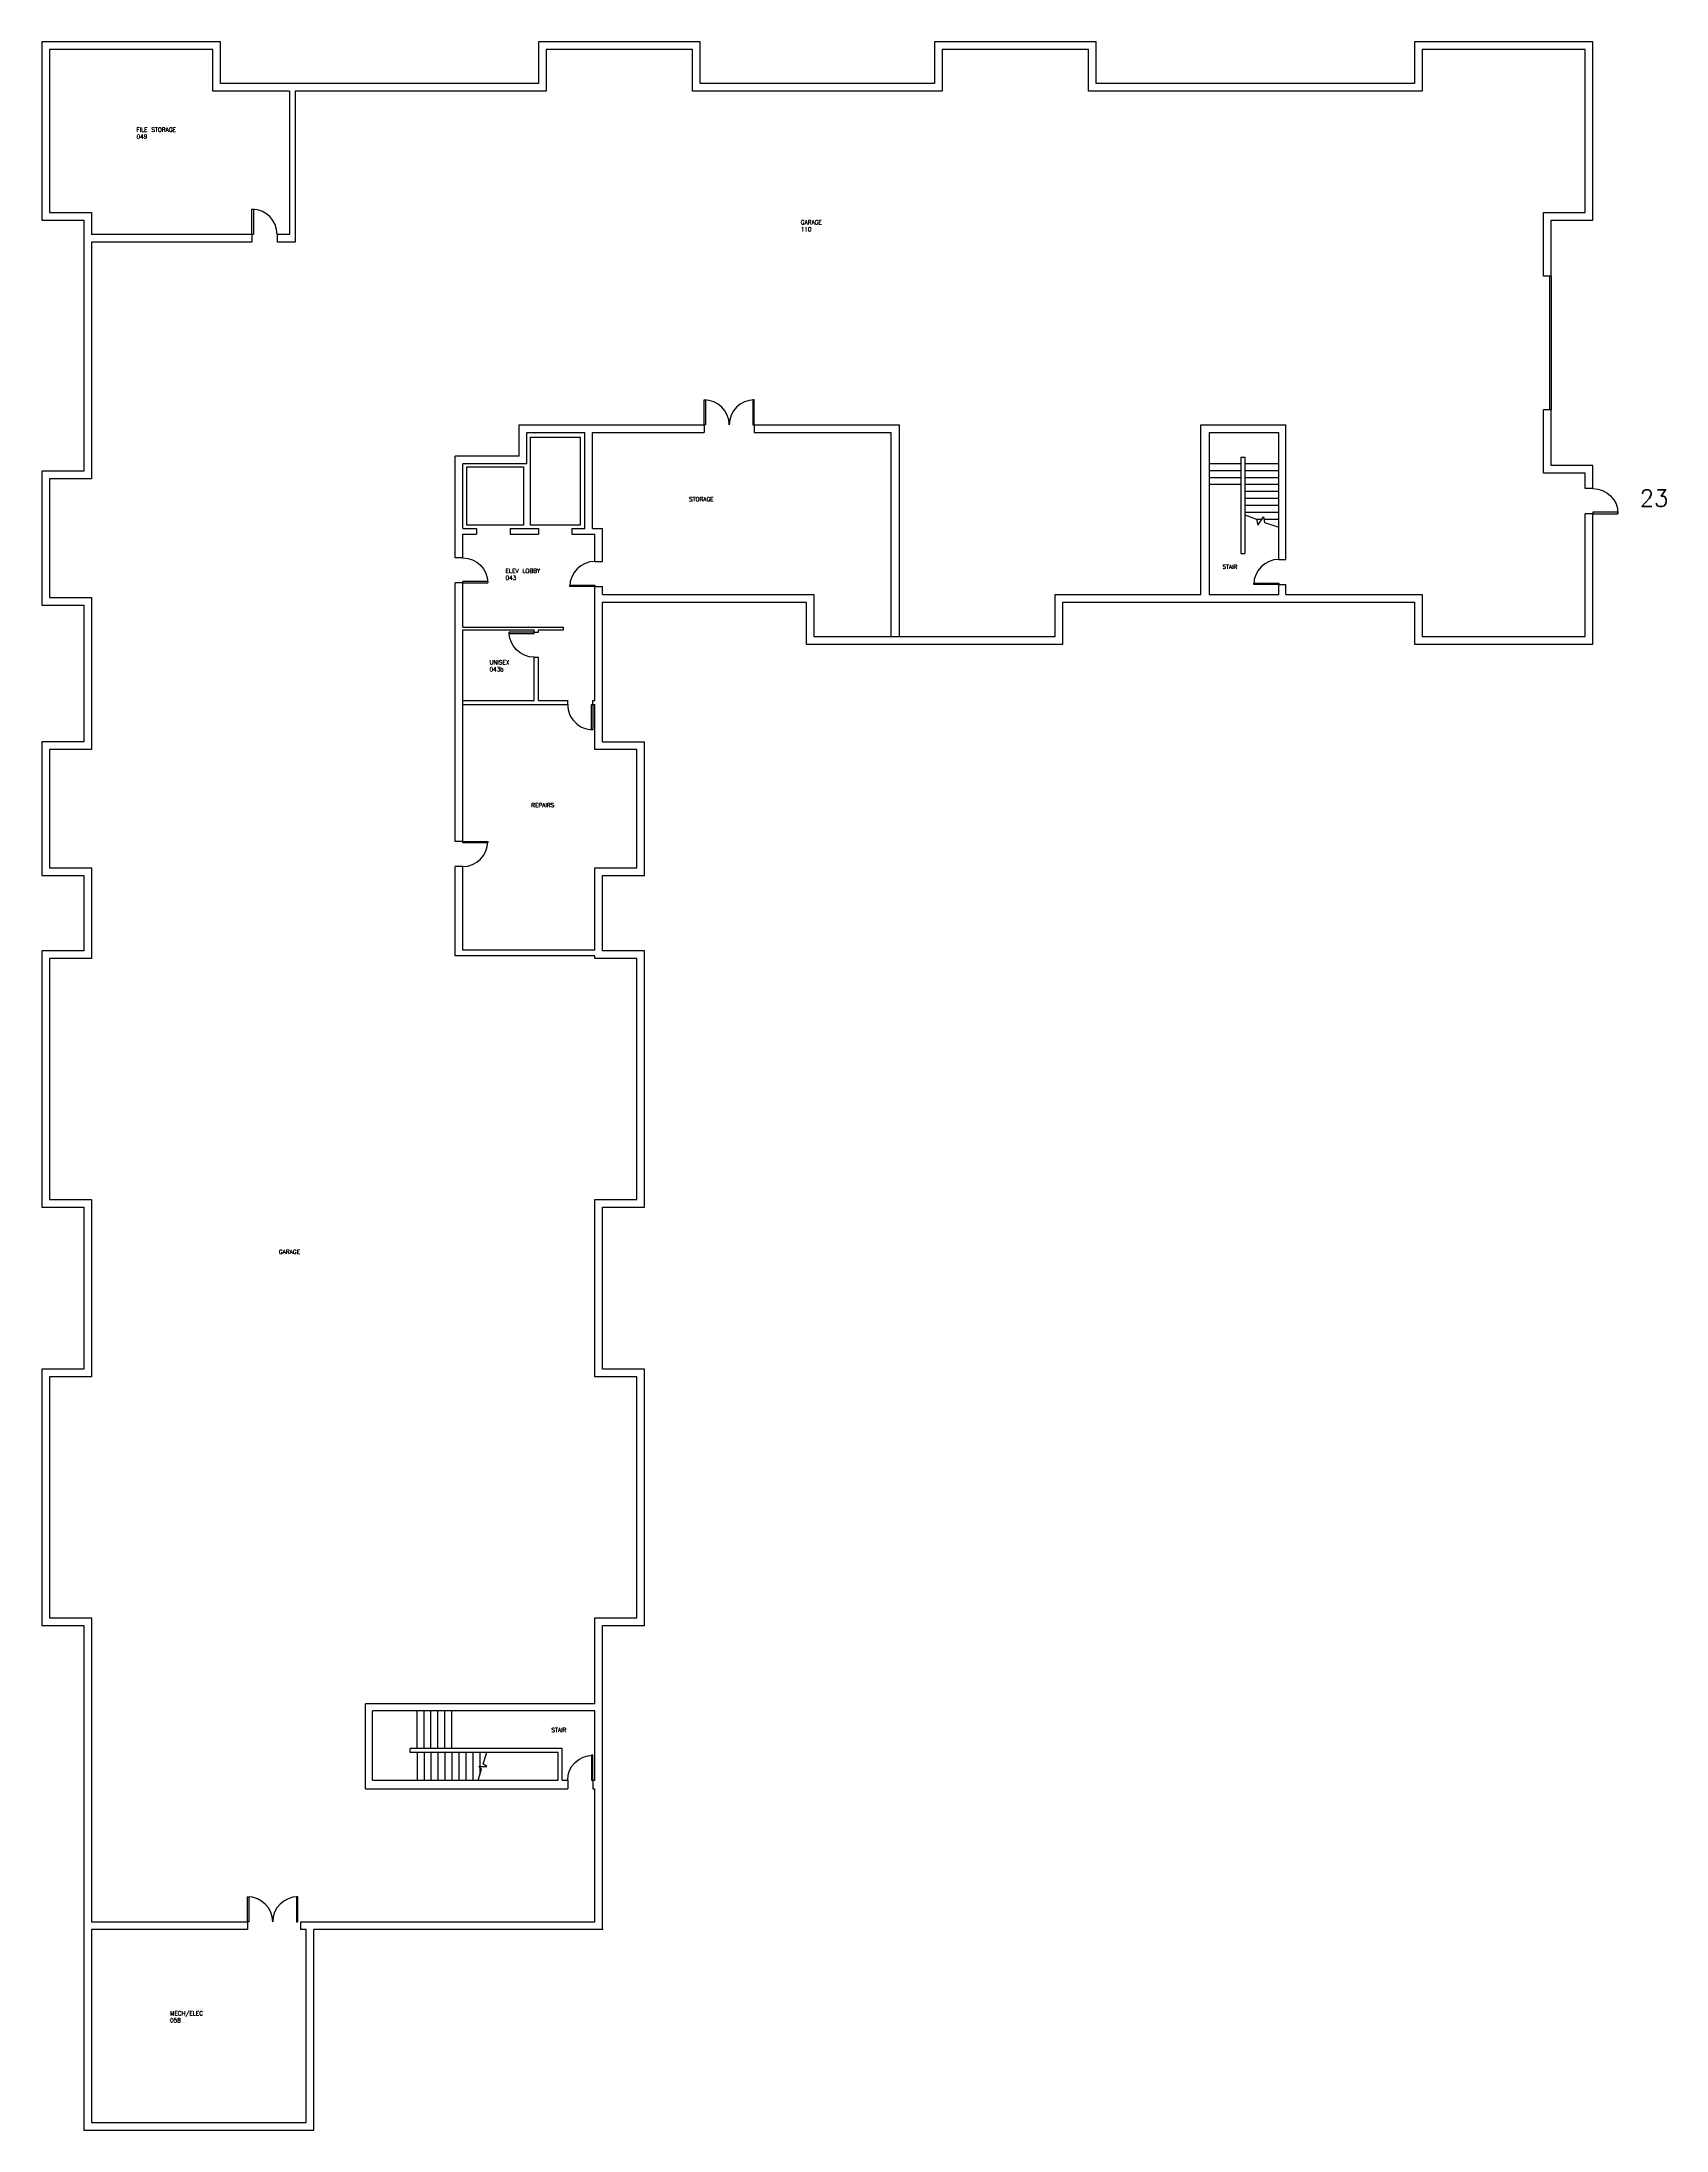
# Model space of a CAD drawing. Extents: x 1830 to 30214, y -2874 to 8688.
# Drawn here: x 17685 to 20014, y 3193 to 6189 of the extents above; entities that cross this region are included whole.
import ezdxf

# ---------------------------------------------------------------- set-up
doc = ezdxf.new("R2010")
doc.units = 0
doc.header["$LTSCALE"] = 48
doc.header["$MEASUREMENT"] = 0
for name, color, linetype in [('1STDOORS', 4, 'CONTINUOUS'), ('1STEXTWALLS', 3, 'CONTINUOUS'), ('1STINTWALLS', 1, 'CONTINUOUS'), ('1STMISC', 4, 'CONTINUOUS'), ('1STNOTES', 4, 'CONTINUOUS')]:
    doc.layers.add(name, color=color, linetype=linetype)
doc.styles.get("Standard").update_dxf_attribs({"font": 'txt.shx'})

# ---------------------------------------------------------------- blocks, each defined once
blk = doc.blocks.new('DOOR 3-0')
at = {"layer": '1STDOORS'}
blk.add_lwpolyline([(0, 36), (2, 36), (2, 0), (0, 0)], close=True, dxfattribs=at)
blk.add_arc((0, 0), 36, 0, 90, dxfattribs=at)
blk = doc.blocks.new('DOOR2 - 3-0')
at = {"layer": '1STDOORS'}
for points in [[(0, 36), (2, 36), (2, 0), (0, 0)], [(72, 36), (70, 36), (70, 0), (72, 0)]]:
    blk.add_lwpolyline(points, close=True, dxfattribs=at)
for centre, start, end in [((0, 0), 0, 90), ((72, 0), 90, 180)]:
    blk.add_arc(centre, 36, start, end, dxfattribs=at)

msp = doc.modelspace()

# ---------------------------------------------------------------- linework, layer by layer
at = {"layer": '1STDOORS'}
for p, q in [((19846.6, 5853.4), (19846.6, 5661.4)), ((19848.6, 5853.4), (19848.6, 5661.4))]:
    msp.add_line(p, q, dxfattribs=at)
at = {"layer": '1STEXTWALLS'}
for p, q in [((17684.6, 6189.4), (17684.6, 5933.4)), ((17940.6, 6189.4), (17684.6, 6189.4)), ((17929.6, 6178.4), (17695.6, 6178.4)), ((17695.6, 6178.4), (17695.6, 5944.4)), ((17929.6, 6118.4), (17929.6, 6178.4)), ((17940.6, 6129.4), (17940.6, 6189.4)), ((18396.6, 6189.4), (18396.6, 6129.4)), ((18628.6, 6189.4), (18396.6, 6189.4)), ((18617.6, 6178.4), (18407.6, 6178.4)), ((18407.6, 6178.4), (18407.6, 6118.4)), ((18617.6, 6118.4), (18617.6, 6178.4)), ((18628.6, 6129.4), (18628.6, 6189.4)), ((18964.6, 6189.4), (18964.6, 6129.4)), ((19196.6, 6189.4), (18964.6, 6189.4)), ((19185.6, 6178.4), (18975.6, 6178.4)), ((18975.6, 6178.4), (18975.6, 6118.4)), ((19185.6, 6118.4), (19185.6, 6178.4)), ((19196.6, 6129.4), (19196.6, 6189.4)), ((19652.6, 6189.4), (19652.6, 6129.4)), ((19908.6, 6189.4), (19652.6, 6189.4)), ((19897.6, 6178.4), (19663.6, 6178.4)), ((19663.6, 6178.4), (19663.6, 6118.4)), ((19897.6, 5944.4), (19897.6, 6178.4)), ((19908.6, 5933.4), (19908.6, 6189.4)), ((18039.9, 6118.4), (17929.6, 6118.4)), ((18396.6, 6129.4), (17940.6, 6129.4)), ((18039.9, 6118.4), (18039.9, 5913.1)), ((18407.6, 6118.4), (18047.9, 6118.4)), ((18047.9, 6118.4), (18047.9, 5902.1)), ((18975.6, 6118.4), (18617.6, 6118.4)), ((18964.6, 6129.4), (18628.6, 6129.4)), ((19663.6, 6118.4), (19185.6, 6118.4)), ((19652.6, 6129.4), (19196.6, 6129.4)), ((17684.6, 5933.4), (17744.6, 5933.4)), ((17695.6, 5944.4), (17755.6, 5944.4)), ((17744.6, 5933.4), (17744.6, 5573.4)), ((17755.6, 5944.4), (17755.6, 5913.1)), ((19837.6, 5944.4), (19897.6, 5944.4)), ((19837.6, 5853.4), (19837.6, 5944.4)), ((19848.6, 5933.4), (19908.6, 5933.4)), ((19848.6, 5853.4), (19848.6, 5933.4)), ((17985.9, 5913.1), (17755.6, 5913.1)), ((17985.9, 5913.1), (17985.9, 5902.1)), ((18039.9, 5913.1), (18021.9, 5913.1)), ((18021.9, 5913.1), (18021.9, 5902.1)), ((17985.9, 5902.1), (17755.6, 5902.1)), ((17755.6, 5902.1), (17755.6, 5562.4)), ((18047.9, 5902.1), (18021.9, 5902.1)), ((19848.6, 5853.4), (19837.6, 5853.4)), ((19837.6, 5570.4), (19837.6, 5661.4)), ((19848.6, 5661.4), (19837.6, 5661.4)), ((19848.6, 5581.4), (19848.6, 5661.4)), ((17684.6, 5573.4), (17684.6, 5381.4)), ((17744.6, 5573.4), (17684.6, 5573.4)), ((19908.6, 5581.4), (19848.6, 5581.4)), ((19908.6, 5548.4), (19908.6, 5581.4)), ((17755.6, 5562.4), (17695.6, 5562.4)), ((17695.6, 5562.4), (17695.6, 5392.4)), ((19897.6, 5570.4), (19837.6, 5570.4)), ((19897.6, 5548.4), (19897.6, 5570.4)), ((19908.6, 5548.4), (19897.6, 5548.4)), ((19897.6, 5336.4), (19897.6, 5512.4)), ((19908.6, 5512.4), (19897.6, 5512.4)), ((19908.6, 5325.4), (19908.6, 5512.4)), ((18477.6, 5244.6), (18477.6, 5396.4)), ((18488.6, 5396.4), (18791.6, 5396.4)), ((18791.6, 5396.4), (18791.6, 5336.4)), ((19137.6, 5336.4), (19137.6, 5396.4)), ((19137.6, 5396.4), (19346.6, 5396.4)), ((19358.6, 5396.4), (19458.4, 5396.4)), ((19468.4, 5396.4), (19663.6, 5396.4)), ((19663.6, 5396.4), (19663.6, 5336.4)), ((17684.6, 5381.4), (17744.6, 5381.4)), ((17695.6, 5392.4), (17755.6, 5392.4)), ((17744.6, 5381.4), (17744.6, 5185.4)), ((17755.6, 5392.4), (17755.6, 5174.4)), ((18488.6, 5385.4), (18780.6, 5385.4)), ((18488.6, 5185.4), (18488.6, 5385.4)), ((18780.6, 5385.4), (18780.6, 5325.4)), ((19148.6, 5385.4), (19652.6, 5385.4)), ((19148.6, 5325.4), (19148.6, 5385.4)), ((19652.6, 5385.4), (19652.6, 5325.4)), ((18791.6, 5336.4), (19137.6, 5336.4)), ((19663.6, 5336.4), (19897.6, 5336.4)), ((18780.6, 5325.4), (19148.6, 5325.4)), ((19652.6, 5325.4), (19908.6, 5325.4)), ((18477.6, 5174.4), (18477.6, 5238.6)), ((17684.6, 5185.4), (17684.6, 4993.4)), ((17744.6, 5185.4), (17684.6, 5185.4)), ((18488.6, 5185.4), (18548.6, 5185.4)), ((18548.6, 4993.4), (18548.6, 5185.4)), ((17755.6, 5174.4), (17695.6, 5174.4)), ((17695.6, 5174.4), (17695.6, 5004.4)), ((18537.6, 5174.4), (18477.6, 5174.4)), ((18537.6, 5004.4), (18537.6, 5174.4)), ((17695.6, 5004.4), (17755.6, 5004.4)), ((17755.6, 5004.4), (17755.6, 4874.4)), ((18477.6, 5004.4), (18537.6, 5004.4)), ((18477.6, 4886.3), (18477.6, 5004.4)), ((17684.6, 4993.4), (17744.6, 4993.4)), ((17744.6, 4993.4), (17744.6, 4885.4)), ((18488.6, 4885.4), (18488.6, 4993.4)), ((18488.6, 4993.4), (18548.6, 4993.4)), ((17684.6, 4885.4), (17684.6, 4517.4)), ((17744.6, 4885.4), (17684.6, 4885.4)), ((18548.6, 4885.4), (18488.6, 4885.4)), ((18548.6, 4517.4), (18548.6, 4885.4)), ((17695.6, 4874.4), (17695.6, 4528.4)), ((17755.6, 4874.4), (17695.6, 4874.4)), ((18477.6, 4874.4), (18477.6, 4878.3)), ((18537.6, 4874.4), (18477.6, 4874.4)), ((18537.6, 4528.4), (18537.6, 4874.4)), ((17695.6, 4528.4), (17755.6, 4528.4)), ((17755.6, 4528.4), (17755.6, 4274.4)), ((18477.6, 4274.4), (18477.6, 4528.4)), ((18477.6, 4528.4), (18537.6, 4528.4)), ((17684.6, 4517.4), (17744.6, 4517.4)), ((17744.6, 4517.4), (17744.6, 4285.4)), ((18488.6, 4285.4), (18488.6, 4517.4)), ((18488.6, 4517.4), (18548.6, 4517.4)), ((17744.6, 4285.4), (17684.6, 4285.4)), ((17684.6, 4285.4), (17684.6, 3917.4)), ((18548.6, 4285.4), (18488.6, 4285.4)), ((18548.6, 3917.4), (18548.6, 4285.4)), ((17695.6, 4274.4), (17695.6, 3928.4)), ((17755.6, 4274.4), (17695.6, 4274.4)), ((18537.6, 4274.4), (18477.6, 4274.4)), ((18537.6, 3928.4), (18537.6, 4274.4)), ((17695.6, 3928.4), (17755.6, 3928.4)), ((17755.6, 3928.4), (17755.6, 3492.4)), ((18477.6, 3928.4), (18537.6, 3928.4)), ((18477.6, 3805.3), (18477.6, 3928.4)), ((17684.6, 3917.4), (17744.6, 3917.4)), ((17744.6, 3917.4), (17744.6, 3193.4)), ((18488.6, 3481.4), (18488.6, 3917.4)), ((18488.6, 3917.4), (18548.6, 3917.4)), ((18477.6, 3695.4), (18477.6, 3795.3)), ((18477.6, 3492.4), (18477.6, 3683.4)), ((17755.6, 3492.4), (17979.6, 3492.4)), ((17755.6, 3481.4), (17755.6, 3204.4)), ((17979.6, 3481.4), (17755.6, 3481.4)), ((17979.6, 3492.4), (17979.6, 3481.4)), ((18055.6, 3492.4), (18055.6, 3481.4)), ((18055.6, 3492.4), (18477.6, 3492.4)), ((18063.6, 3481.4), (18055.6, 3481.4)), ((18063.6, 3204.4), (18063.6, 3481.4)), ((18074.6, 3193.4), (18074.6, 3481.4)), ((18489.6, 3481.4), (18074.6, 3481.4)), ((17744.6, 3193.4), (18074.6, 3193.4)), ((17755.6, 3204.4), (18063.6, 3204.4))]:
    msp.add_line(p, q, dxfattribs=at)
at = {"layer": '1STINTWALLS'}
for p, q in [((18369.1, 5639.7), (18634.2, 5639.7)), ((18369.1, 5594.8), (18369.1, 5639.7)), ((18634.2, 5639.7), (18634.2, 5628.7)), ((18706.2, 5639.7), (18706.2, 5628.7)), ((18706.2, 5639.7), (18914.6, 5639.7)), ((18914.6, 5336.4), (18914.6, 5639.7)), ((19346.6, 5396.4), (19346.6, 5639.7)), ((19346.6, 5639.7), (19468.4, 5639.7)), ((19468.4, 5446.9), (19468.4, 5639.7)), ((18380.1, 5628.7), (18463.1, 5628.7)), ((18380.1, 5583.8), (18380.1, 5628.7)), ((18463.1, 5491.2), (18463.1, 5628.7)), ((18474.1, 5491.2), (18474.1, 5628.7)), ((18474.1, 5628.7), (18634.2, 5628.7)), ((18706.2, 5628.7), (18902.6, 5628.7)), ((18902.6, 5336.4), (18902.6, 5628.7)), ((19358.6, 5628.7), (19358.6, 5396.4)), ((19358.6, 5628.7), (19458.4, 5628.7)), ((19458.4, 5446.9), (19458.4, 5628.7)), ((18369.1, 5594.8), (18277.1, 5594.8)), ((18277.1, 5449.1), (18277.1, 5594.8)), ((18380.1, 5583.8), (18288.1, 5583.8)), ((18288.1, 5491.2), (18288.1, 5583.8)), ((19403.6, 5593.6), (19409.6, 5593.6)), ((19403.6, 5593.6), (19403.6, 5455.1)), ((19409.6, 5593.6), (19409.6, 5455.1)), ((18288.1, 5491.2), (18308, 5491.2)), ((18288.1, 5491.2), (18308, 5491.2)), ((18288.1, 5483.2), (18308, 5483.2)), ((18288.1, 5449.1), (18288.1, 5483.2)), ((18308, 5491.2), (18308, 5483.2)), ((18356, 5491.2), (18396.6, 5491.2)), ((18356, 5491.2), (18356, 5483.2)), ((18356, 5491.2), (18396.6, 5491.2)), ((18356, 5483.2), (18396.6, 5483.2)), ((18396.6, 5491.2), (18396.6, 5483.2)), ((18444.6, 5491.2), (18463.1, 5491.2)), ((18444.6, 5491.2), (18444.6, 5483.2)), ((18444.6, 5491.2), (18463.1, 5491.2)), ((18444.6, 5483.2), (18477.6, 5483.2)), ((18474.1, 5491.2), (18488.6, 5491.2)), ((18477.6, 5444), (18477.6, 5483.2)), ((18488.6, 5444), (18488.6, 5491.2)), ((19403.6, 5455.1), (19409.6, 5455.1)), ((18288.1, 5449.1), (18277.1, 5449.1)), ((18477.6, 5444), (18488.6, 5444)), ((19458.4, 5446.9), (19468.4, 5446.9)), ((18277.1, 5042.3), (18277.1, 5413.1)), ((18288.1, 5413.1), (18277.1, 5413.1)), ((18288.1, 5349.6), (18288.1, 5415.1)), ((18477.6, 5396.4), (18477.6, 5410)), ((18477.6, 5408), (18488.6, 5408)), ((18488.6, 5396.4), (18488.6, 5408)), ((19458.4, 5396.4), (19458.4, 5410.9)), ((19458.4, 5410.9), (19468.4, 5410.9)), ((19468.4, 5396.4), (19468.4, 5410.9)), ((18288.1, 5349.6), (18432.6, 5349.6)), ((18288.1, 5345.6), (18390.6, 5345.6)), ((18288.1, 5042.3), (18288.1, 5345.6)), ((18390.6, 5342.6), (18390.6, 5345.6)), ((18390.6, 5342.6), (18396.6, 5342.6)), ((18396.6, 5345.6), (18432.6, 5345.6)), ((18396.6, 5342.6), (18396.6, 5345.6)), ((18432.6, 5345.6), (18432.6, 5349.6)), ((18390.6, 5244.6), (18390.6, 5306.6)), ((18390.6, 5306.6), (18396.6, 5306.6)), ((18396.6, 5244.6), (18396.6, 5306.6)), ((18288.1, 5244.6), (18390.6, 5244.6)), ((18396.6, 5244.6), (18438.6, 5244.6)), ((18438.6, 5238.6), (18438.6, 5244.6)), ((18474.6, 5238.6), (18474.6, 5244.6)), ((18474.6, 5244.6), (18477.6, 5244.6)), ((18288.1, 5238.6), (18438.6, 5238.6)), ((18474.6, 5238.6), (18477.6, 5238.6)), ((18288.1, 5042.3), (18277.1, 5042.3)), ((18277.1, 4878.3), (18277.1, 5006.3)), ((18288.1, 5006.3), (18277.1, 5006.3)), ((18288.1, 4886.3), (18288.1, 5006.3)), ((18477.6, 4886.3), (18288.1, 4886.3)), ((18477.6, 4878.3), (18277.1, 4878.3)), ((18477.6, 3805.3), (18148.6, 3805.3)), ((18148.6, 3683.4), (18148.6, 3805.3)), ((18158.6, 3695.4), (18158.6, 3795.3)), ((18477.6, 3795.3), (18158.6, 3795.3)), ((18430.8, 3741.2), (18212.6, 3741.2)), ((18212.6, 3735.2), (18212.6, 3741.2)), ((18424.8, 3735.2), (18212.6, 3735.2)), ((18424.8, 3695.4), (18424.8, 3735.2)), ((18430.8, 3695.4), (18430.8, 3741.2)), ((18158.6, 3695.4), (18424.8, 3695.4)), ((18430.8, 3695.4), (18438.6, 3695.4)), ((18438.6, 3695.4), (18438.6, 3683.4)), ((18474.6, 3695.4), (18474.6, 3683.4)), ((18474.6, 3695.4), (18477.6, 3695.4)), ((18148.6, 3683.4), (18438.6, 3683.4)), ((18474.6, 3683.4), (18477.6, 3683.4)), ((18477.6, 3683.4), (18477.6, 3683.4))]:
    msp.add_line(p, q, dxfattribs=at)
at = {"layer": '1STMISC'}
for p, q in [((19409.6, 5510.8), (19426.1, 5504.6)), ((19426.1, 5504.6), (19428, 5495.9)), ((19428, 5495.9), (19436.3, 5508)), ((19436.3, 5508), (19437.9, 5499.7)), ((19437.9, 5499.7), (19458.4, 5493.3)), ((18222.6, 3741.2), (18222.6, 3795.3)), ((18232.6, 3741.2), (18232.6, 3795.3)), ((18242.6, 3741.2), (18242.6, 3795.3)), ((18252.6, 3741.2), (18252.6, 3795.3)), ((18262.6, 3741.2), (18262.6, 3795.3)), ((18272.6, 3741.2), (18272.6, 3795.3)), ((18222.6, 3735.2), (18222.6, 3695.4)), ((18232.6, 3735.2), (18232.6, 3695.4)), ((18242.6, 3735.2), (18242.6, 3695.4)), ((18252.6, 3735.2), (18252.6, 3695.4)), ((18262.6, 3735.2), (18262.6, 3695.4)), ((18272.6, 3735.2), (18272.6, 3695.4)), ((18282.6, 3735.2), (18282.6, 3695.4)), ((18292.6, 3735.2), (18292.6, 3695.4)), ((18302.6, 3735.2), (18302.6, 3695.4)), ((18315, 3711.3), (18311, 3715.3)), ((18311, 3715.3), (18322.6, 3715.3)), ((18312.6, 3735.2), (18312.6, 3715.3)), ((18317.2, 3718.9), (18322.6, 3735.2)), ((18322.6, 3715.3), (18317.2, 3718.9)), ((18310.2, 3695.4), (18315, 3711.3)), ((18312.6, 3713.7), (18312.6, 3703.2))]:
    msp.add_line(p, q, dxfattribs=at)
for points in [[(18385.1, 5622.4), (18456.3, 5622.4), (18456.3, 5495.9), (18385.1, 5495.9)], [(18294.2, 5579.8), (18375.2, 5579.8), (18375.2, 5495.9), (18294.2, 5495.9)]]:
    msp.add_lwpolyline(points, close=True, dxfattribs=at)
at = {"layer": '1STNOTES'}
for p, q in [((19358.6, 5584.6), (19403.6, 5584.6)), ((19358.6, 5574.6), (19403.6, 5574.6)), ((19409.6, 5584.6), (19458.4, 5584.6)), ((19409.6, 5574.6), (19458.4, 5574.6)), ((19358.6, 5564.6), (19403.6, 5564.6)), ((19358.6, 5554.6), (19403.6, 5554.6)), ((19409.6, 5564.6), (19458.4, 5564.6)), ((19409.6, 5554.6), (19458.4, 5554.6)), ((19409.6, 5544.6), (19458.4, 5544.6)), ((19409.6, 5534.6), (19458.4, 5534.6)), ((19409.6, 5524.6), (19458.4, 5524.6)), ((19409.6, 5514.6), (19458.4, 5514.6)), ((19426.1, 5504.6), (19434, 5504.6)), ((19437, 5504.6), (19458.4, 5504.6))]:
    msp.add_line(p, q, dxfattribs=at)

# ---------------------------------------------------------------- block references
at = {"layer": '1STINTWALLS'}
for name, p in [('DOOR 3-0', (17985.9, 5913.1)), ('DOOR2 - 3-0', (18634.2, 5639.7)), ('DOOR2 - 3-0', (17979.6, 3492.4))]:
    msp.add_blockref(name, p, dxfattribs=at)
at = {"layer": '1STINTWALLS', "xscale": -1}
for p, rotation in [((19908.6, 5512.4), 269.9999999999696), ((18288.1, 5413.1), 269.9999999999675), ((18390.6, 5342.6), 90.00000000021055)]:
    msp.add_blockref('DOOR 3-0', p, dxfattribs=dict(at, rotation=rotation))
at = {"layer": '1STINTWALLS'}
for p, rotation in [((18477.6, 5408), 90), ((19458.4, 5410.9), 89.99999999999999), ((18474.6, 5238.6), 180.0000000000317), ((18288.1, 5042.3), 270)]:
    msp.add_blockref('DOOR 3-0', p, dxfattribs=dict(at, rotation=rotation))
at = {"layer": '1STINTWALLS', "xscale": -1}
msp.add_blockref('DOOR 3-0', (18474.6, 3695.4), dxfattribs=at)

# ---------------------------------------------------------------- texts
at = {"layer": '1STNOTES', "attachment_point": 1}
for s, width, insert, char_height in [('FILE STORAGE\\P049', 90.657, (17820.4, 6066.3), 6), ('GARAGE \\P110', 111.58, (18772.8, 5933.5), 6), ('23', 36.708, (19975.7, 5546.8), 24), ('STORAGE', 51.572, (18612.7, 5536.2), 6), ('ELEV LOBBY\\P043', 51.572, (18349.5, 5433.4), 6), ('STAIR', 20.865, (19377.5, 5439.3), 6), ('UNISEX\\P043b', 37.655, (18326.5, 5302.2), 6), ('REPAIRS', 27.218, (18386.4, 5097.4), 6), ('GARAGE', 181.8, (18024.5, 4456.5), 6), ('STAIR', 54.246, (18415.3, 3770.7), 6), ('MECH/ELEC\\P058', 43.209, (17868.4, 3364.1), 6)]:
    msp.add_mtext_dynamic_manual_height_columns(s, width=width, gutter_width=30, heights=[0], dxfattribs=dict(at, insert=insert, char_height=char_height))

doc.saveas('drawing.dxf')
